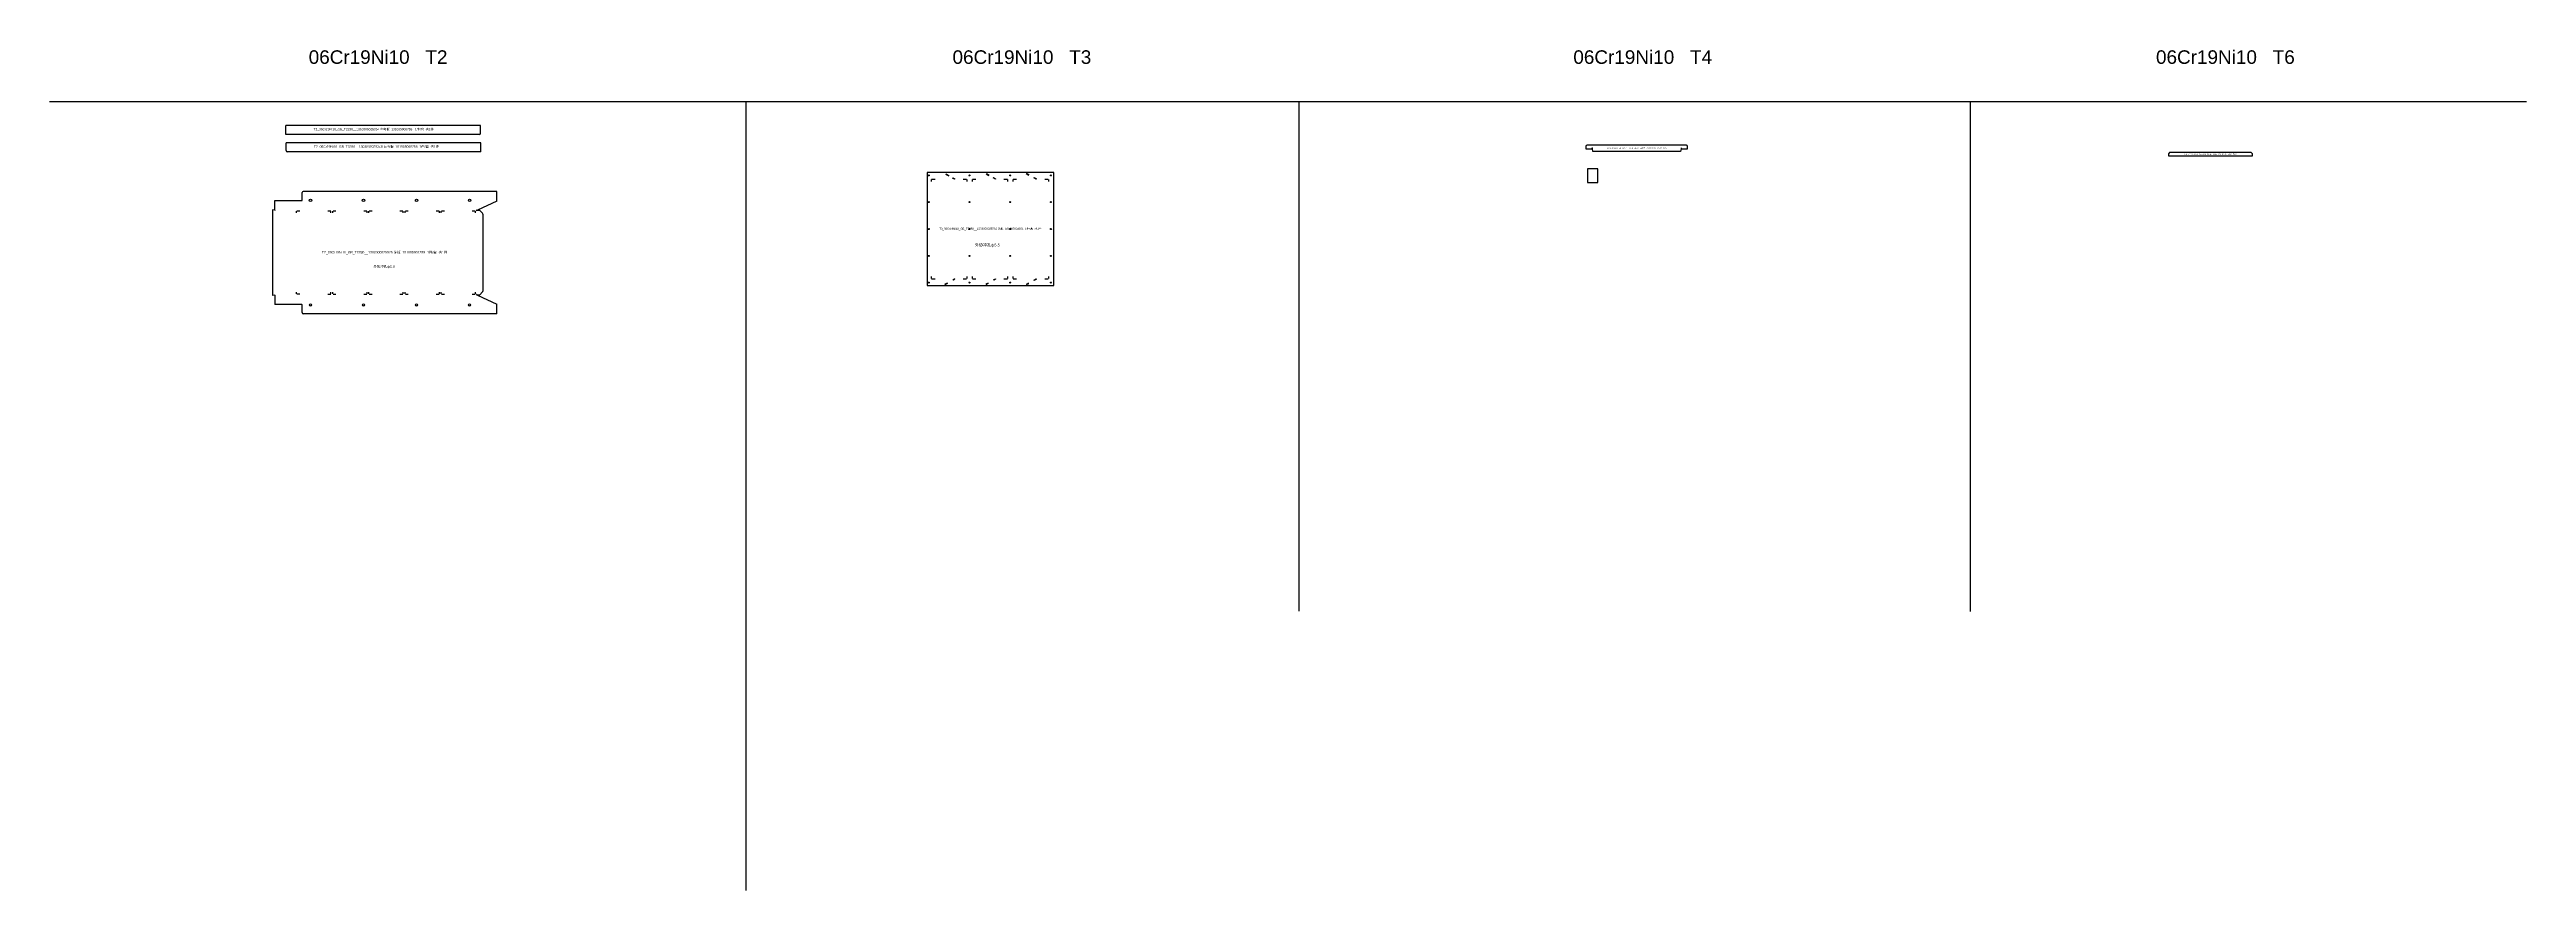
# Model space of a CAD drawing. Extents: x 1215 to 23163, y 8322 to 15771.
import ezdxf

# ---------------------------------------------------------------- set-up
doc = ezdxf.new("R2010")
doc.units = 0
doc.layers.get('0').update_dxf_attribs({"linetype": 'CONTINUOUS'})
doc.layers.add('S1', color=7, linetype='CONTINUOUS')
doc.styles.get("Standard").update_dxf_attribs({"font": 'arial.ttf'})

# ---------------------------------------------------------------- blocks, each defined once
blk = doc.blocks.new('1303000025348_左弯板_10100500')
at = {"color": 7, "linetype": 'CONTINUOUS'}
for p, q in [((1028, 484), (-697, 484)), ((-697, 415), (-697, 484)), ((1028, 405), (1028, 484)), ((1028, 405), (-687, 405))]:
    blk.add_line(p, q, dxfattribs=at)
blk.add_arc((-687, 415), 10, 180, 270, dxfattribs=at)
at = {"layer": 'S1', "color": 3, "insert": (104, 448), "char_height": 21, "width": 1127.77, "attachment_point": 5}
blk.add_mtext('T2_06Cr19Ni10_GB_T3280__1303000025348 {\\fSimSun|b0|i0|c134|p2;左弯板 }101005000758  1{\\fSimSun|b0|i0|c134|p2;件}/{\\fSimSun|b0|i0|c134|p2;套}  {\\fSimSun|b0|i0|c134|p2;共}1{\\fSimSun|b0|i0|c134|p2;件}', dxfattribs=at)
blk = doc.blocks.new('1303000025354_右弯板_10100500')
at = {"color": 7, "linetype": 'CONTINUOUS'}
for p, q in [((983, 196), (-742, 196)), ((-742, 117), (-742, 196)), ((973, 117), (-742, 117)), ((983, 127), (983, 196))]:
    blk.add_line(p, q, dxfattribs=at)
blk.add_arc((973, 127), 10, 270, 0, dxfattribs=at)
at = {"layer": 'S1', "color": 3, "insert": (36, 160), "char_height": 20, "width": 1082.52, "attachment_point": 5}
blk.add_mtext('T2_06Cr19Ni10_GB_T3280__1303000025354 {\\fSimSun|b0|i0|c134|p2;右弯板 }101005000759   1{\\fSimSun|b0|i0|c134|p2;件}/{\\fSimSun|b0|i0|c134|p2;套}  {\\fSimSun|b0|i0|c134|p2;共}1{\\fSimSun|b0|i0|c134|p2;件}', dxfattribs=at)
blk = doc.blocks.new('1303000025925_筛板_101005001')
at = {"color": 7, "linetype": 'CONTINUOUS'}
for p, q in [((-984, 377), (-984, 461)), ((-984, 461), (-743, 461)), ((-741, 464), (-741, 531)), ((984, 541), (-731, 541)), ((984, 456), (812, 377)), ((984, 456), (984, 541)), ((-1004, 380), (-1004, -380)), ((-984, 377), (-1004, 380)), ((809, 375), (812, 377)), ((833, 373), (809, 373)), ((833, 373), (858, 348)), ((861, 341), (861, -341)), ((-984, -377), (-1004, -380)), ((-984, -377), (-984, -461)), ((809, -373), (833, -373)), ((812, -377), (809, -375)), ((812, -377), (984, -456)), ((858, -348), (833, -373)), ((-743, -461), (-984, -461)), ((-741, -531), (-741, -464)), ((984, -541), (-731, -541)), ((984, -541), (984, -456))]:
    blk.add_line(p, q, dxfattribs=at)
at = {"color": 1}
for p, q in [((-984, 377), (-983, 375)), ((-983, 375), (-982, 373)), ((-984, -377), (-983, -375)), ((-983, -375), (-982, -373))]:
    blk.add_line(p, q, dxfattribs=at)
at = {"color": 6, "linetype": 'CONTINUOUS'}
for p, q in [((-790, 351), (-790, 366)), ((-787, 369), (-761, 369)), ((-514, 369), (-488, 369)), ((-486, 351), (-486, 366)), ((-470, 351), (-470, 366)), ((-467, 369), (-441, 369)), ((-194, 369), (-168, 369)), ((-165, 351), (-165, 366)), ((-149, 351), (-149, 366)), ((-147, 369), (-121, 369)), ((126, 369), (152, 369)), ((155, 351), (155, 366)), ((171, 351), (171, 366)), ((174, 369), (200, 369)), ((446, 369), (472, 369)), ((475, 351), (475, 366)), ((491, 351), (491, 366)), ((494, 369), (520, 369)), ((767, 369), (793, 369)), ((796, 351), (796, 366)), ((-790, -366), (-790, -351)), ((-761, -369), (-787, -369)), ((-514, -369), (-488, -369)), ((-486, -366), (-486, -351)), ((-470, -366), (-470, -351)), ((-467, -369), (-441, -369)), ((-194, -369), (-168, -369)), ((-165, -366), (-165, -351)), ((-149, -366), (-149, -351)), ((-147, -369), (-121, -369)), ((126, -369), (152, -369)), ((155, -366), (155, -351)), ((171, -366), (171, -351)), ((174, -369), (200, -369)), ((446, -369), (472, -369)), ((475, -366), (475, -351)), ((491, -366), (491, -351)), ((494, -369), (520, -369)), ((767, -369), (793, -369)), ((796, -366), (796, -351))]:
    blk.add_line(p, q, dxfattribs=at)
at = {"color": 7, "linetype": 'CONTINUOUS'}
for centre, radius, start, end in [((-743, 463), 2.01, 270.3463, 0.3422), ((-731, 531), 10, 90, 180), ((805, 373), 2, 69.2355, 318.1897), ((807, 379), 4, 249.2355, 297.4252), ((809, 369), 4, 90, 138.1897), ((851, 341), 10, 0, 45), ((805, -373), 2, 41.8103, 290.7645), ((809, -369), 4, 221.8103, 270), ((807, -379), 4, 62.5748, 110.7645), ((851, -341), 10, 315, 0), ((-743, -463), 2.01, 359.6578, 89.6537), ((-731, -531), 10, 180, 270)]:
    blk.add_arc(centre, radius, start, end, dxfattribs=at)
at = {"color": 6, "linetype": 'CONTINUOUS'}
for centre, major_axis, ratio in [((-667, 463), (-11, 0), 0.92042), ((-197, 463), (-11, 0), 0.92042), ((273, 463), (-11, 0), 0.92042), ((743, 463), (-11, 0), 0.92042), ((-667, -463), (0, -10.1), 0.888922), ((-197, -463), (0, -10.1), 0.888922), ((273, -463), (0, -10.1), 0.888922), ((743, -463), (0, -10.1), 0.888922)]:
    blk.add_ellipse(centre, major_axis=major_axis, ratio=ratio, dxfattribs=at)
at = {"layer": 'S1', "color": 3, "insert": (-10, 0), "char_height": 21.6, "width": 1159.46, "attachment_point": 5}
blk.add_mtext('T2_06Cr19Ni10_GB_T3280__1303000025925 {\\fSimSun|b0|i0|c134|p2;筛板 }101005001289  1{\\fSimSun|b0|i0|c134|p2;件}/{\\fSimSun|b0|i0|c134|p2;套}  {\\fSimSun|b0|i0|c134|p2;共}1{\\fSimSun|b0|i0|c134|p2;件}', dxfattribs=at)
at = {"layer": 'S1', "color": 2, "insert": (-14, -126), "char_height": 21.6, "width": 221.77, "attachment_point": 5}
blk.add_mtext('{\\fSimSun|b0|i0|c134|p2;外协冲孔φ}5.5', dxfattribs=at)
blk = doc.blocks.new('1303000025351_前弯板_10100500')
at = {"color": 7, "linetype": 'CONTINUOUS'}
for p, q in [((-450, 6), (-450, -16)), ((440, 16), (-440, 16)), ((450, -16), (450, 6)), ((-450, -16), (-394, -16)), ((-394, -6), (-393, -6)), ((-394, -16), (-394, -6)), ((-393, -6), (-393, -8)), ((-393, -16), (-393, -8)), ((-389, -38), (-393, -16)), ((389, -38), (-389, -38)), ((393, -16), (389, -38)), ((393, -6), (394, -6)), ((393, -8), (393, -6)), ((393, -8), (393, -16)), ((394, -6), (394, -16)), ((394, -16), (450, -16))]:
    blk.add_line(p, q, dxfattribs=at)
for centre, start, end in [((-440, 6), 90, 180), ((440, 6), 0, 90)]:
    blk.add_arc(centre, 10, start, end, dxfattribs=at)
at = {"layer": 'S1', "color": 3, "insert": (0, -11), "char_height": 10.1, "width": 569.79, "attachment_point": 5}
blk.add_mtext('T4_06Cr19Ni10_GB_T4237__1303000025351 {\\fSimSun|b0|i0|c134|p2;前弯板 }101005000755  1{\\fSimSun|b0|i0|c134|p2;件}/{\\fSimSun|b0|i0|c134|p2;套}  {\\fSimSun|b0|i0|c134|p2;共}1{\\fSimSun|b0|i0|c134|p2;件}', dxfattribs=at)
blk = doc.blocks.new('1303000025349_加强板_10100500')
at = {"color": 7, "linetype": 'CONTINUOUS'}
for p, q in [((-362.5, 15), (-372.5, 5)), ((-372.5, 5), (-372.5, -15)), ((362.5, 15), (-362.5, 15)), ((372.5, 5), (362.5, 15)), ((372.5, -15), (372.5, 5)), ((-372.5, -15), (372.5, -15))]:
    blk.add_line(p, q, dxfattribs=at)
at = {"layer": 'S1', "color": 3, "insert": (0, 0), "char_height": 8.6, "width": 473.936, "attachment_point": 5}
blk.add_mtext('T6_06Cr19Ni10_GB_T4237__1303000025349 {\\fSimSun|b0|i0|c134|p2;加强板 }101005000757   5{\\fSimSun|b0|i0|c134|p2;件}/{\\fSimSun|b0|i0|c134|p2;套}   {\\fSimSun|b0|i0|c134|p2;共}5{\\fSimSun|b0|i0|c134|p2;件}', dxfattribs=at)
blk = doc.blocks.new('1303000025962_板_1010050015')
at = {"color": 7, "linetype": 'CONTINUOUS'}
for p, q in [((-45, 60), (-45, -60)), ((45, 60), (-45, 60)), ((45, -60), (45, 60)), ((-45, -60), (45, -60))]:
    blk.add_line(p, q, dxfattribs=at)
at = {"layer": 'S1', "color": 3, "insert": (0, 0), "char_height": 1.1, "width": 56.21, "attachment_point": 5}
blk.add_mtext('T4_06Cr19Ni10_GB_T4237__1303000025962 {\\fSimSun|b0|i0|c134|p2;板 }101005001566   6{\\fSimSun|b0|i0|c134|p2;件}/{\\fSimSun|b0|i0|c134|p2;套}  {\\fSimSun|b0|i0|c134|p2;共}6{\\fSimSun|b0|i0|c134|p2;件}', dxfattribs=at)
blk = doc.blocks.new('1303000025963_筛板_101005004')
at = {"color": 7, "linetype": 'CONTINUOUS'}
for p, q in [((562, 500), (-562, 500)), ((-562, 500), (-562, -500)), ((562, -500), (562, 500)), ((-562, -500), (562, -500))]:
    blk.add_line(p, q, dxfattribs=at)
at = {"color": 6, "linetype": 'CONTINUOUS'}
for p, q in [((-521, 440), (-491, 440)), ((-397, 486), (-370, 471)), ((-395, 490), (-368, 475)), ((-317, 440), (-335, 451)), ((-333, 454), (-315, 443)), ((-315, 443), (-317, 440)), ((-241, 440), (-211, 440)), ((-160, 440), (-130, 440)), ((-38, 488), (-13, 473)), ((-35, 491), (-12, 477)), ((44, 440), (24, 452)), ((26, 455), (46, 443)), ((46, 443), (44, 440)), ((120, 440), (150, 440)), ((201, 440), (231, 440)), ((316, 492), (339, 478)), ((318, 495), (341, 482)), ((405, 440), (385, 452)), ((387, 455), (407, 443)), ((407, 443), (405, 440)), ((481, 440), (511, 440)), ((-524, 438), (-524, 421)), ((-208, 438), (-208, 421)), ((-162, 438), (-162, 421)), ((152, 438), (152, 421)), ((198, 438), (198, 421)), ((514, 438), (514, 421)), ((-524, -421), (-524, -438)), ((-208, -421), (-208, -438)), ((-162, -421), (-162, -438)), ((152, -421), (152, -438)), ((198, -421), (198, -438)), ((514, -421), (514, -438)), ((-521, -440), (-491, -440)), ((-403, -490), (-380, -477)), ((-401, -493), (-378, -480)), ((-332, -449), (-317, -440)), ((-315, -443), (-330, -452)), ((-317, -440), (-315, -443)), ((-241, -440), (-211, -440)), ((-160, -440), (-130, -440)), ((-37, -487), (-18, -476)), ((-37, -491), (-17, -480)), ((27, -450), (44, -440)), ((46, -443), (29, -453)), ((44, -440), (46, -443)), ((120, -440), (150, -440)), ((201, -440), (231, -440)), ((319, -490), (340, -478)), ((321, -493), (341, -482)), ((385, -452), (405, -440)), ((407, -443), (387, -455)), ((405, -440), (407, -443)), ((481, -440), (511, -440))]:
    blk.add_line(p, q, dxfattribs=at)
at = {"color": 7, "linetype": 'CONTINUOUS'}
for centre in [(-546, 475), (-186, 475), (176, 475), (536, 475), (-546, 238), (-186, 238), (176, 238), (536, 238), (-546, 0), (-186, 0), (176, 0), (536, 0), (-546, -238), (-186, -238), (176, -238), (536, -238), (-546, -475), (-186, -475), (176, -475), (536, -475)]:
    blk.add_circle(centre, 4.5, dxfattribs=at)
at = {"layer": 'S1', "color": 3, "insert": (0, 0), "char_height": 17.64, "width": 923.51, "attachment_point": 5}
blk.add_mtext('T3_06Cr19Ni10_GB_T3280__1303000025963 {\\fSimSun|b0|i0|c134|p2;筛板 }101005004031  1{\\fSimSun|b0|i0|c134|p2;件}/{\\fSimSun|b0|i0|c134|p2;套}  {\\fSimSun|b0|i0|c134|p2;共}1{\\fSimSun|b0|i0|c134|p2;件}', dxfattribs=at)
at = {"layer": 'S1', "color": 2, "insert": (-27, -145), "char_height": 25.2, "width": 275.17, "attachment_point": 5}
blk.add_mtext('{\\fSimSun|b0|i0|c134|p2;外协冲孔φ}5.5', dxfattribs=at)

msp = doc.modelspace()

# ---------------------------------------------------------------- linework, layer by layer
at = {"color": 1}
for p, q in [((1215, 15309), (23163, 15309)), ((7384, 15309), (7384, 8322)), ((12285, 15309), (12285, 10795)), ((18233, 15309), (18233, 10792))]:
    msp.add_line(p, q, dxfattribs=at)

# ---------------------------------------------------------------- block references
for name, p in [('1303000025354_右弯板_10100500', (4051, 14902)), ('1303000025348_左弯板_10100500', (4008, 14460)), ('1303000025351_前弯板_10100500', (15279, 14907)), ('1303000025962_板_1010050015', (14889, 14654)), ('1303000025349_加强板_10100500', (20362, 14843)), ('1303000025925_筛板_101005001', (4194, 13972)), ('1303000025963_筛板_101005004', (9552, 14181))]:
    msp.add_blockref(name, p)

# ---------------------------------------------------------------- texts
at = {"layer": 'S1', "color": 1, "char_height": 120, "width": 1332.79, "attachment_point": 5}
for s, insert in [('06Cr19Ni10   T2', (4126, 15703)), ('06Cr19Ni10   T3', (9831, 15703)), ('06Cr19Ni10   T4', (15332, 15703)), ('06Cr19Ni10   T6', (20495, 15703))]:
    msp.add_mtext(s, dxfattribs=dict(at, insert=insert))

doc.saveas('drawing.dxf')
